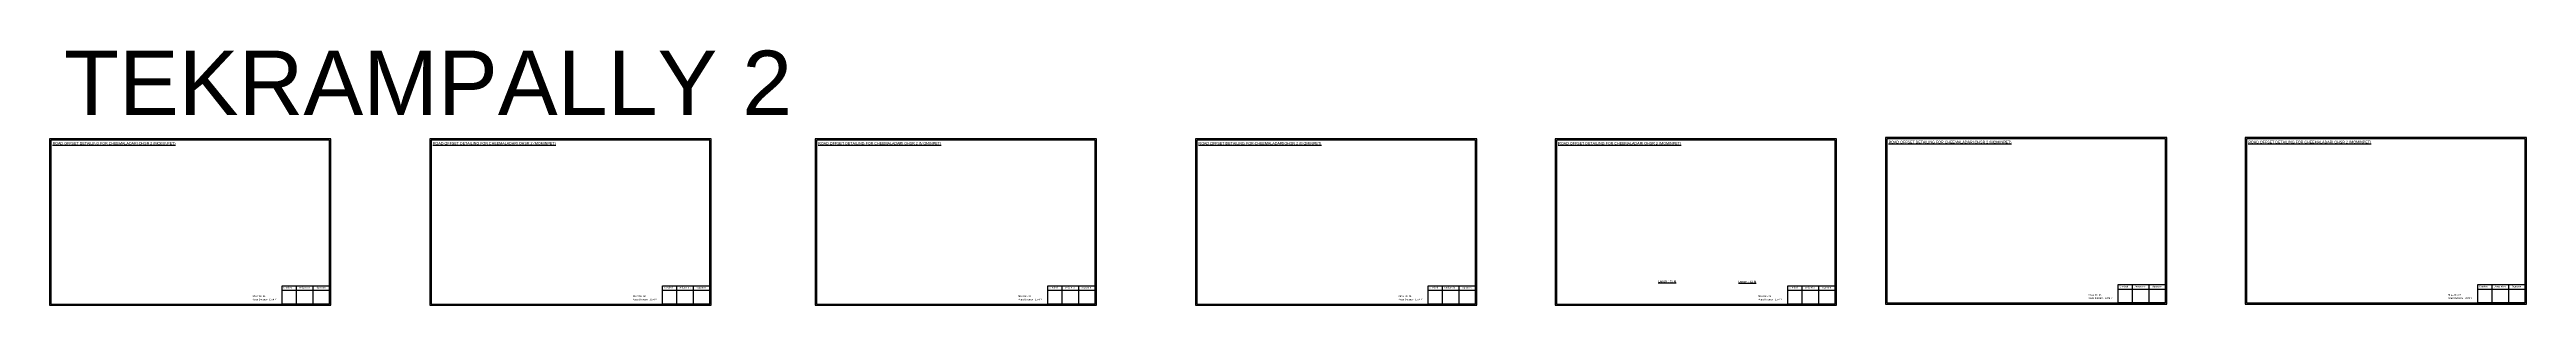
# Model space of a CAD drawing. Header units: inches. Extents: x -117 to 51867, y -12715 to 3423.
# Drawn here: x 20681 to 25406, y -1602 to -1116 of the extents above; entities that cross this region are included whole.
import ezdxf

# ---------------------------------------------------------------- set-up
doc = ezdxf.new("R2010")
doc.units = ezdxf.units.IN
doc.header["$MEASUREMENT"] = 0
doc.layers.add('PDF_Geometry', color=7, linetype='Continuous')
doc.layers.add('PDF_Text', color=5, linetype='Continuous')
doc.styles.add('PDF Arial', font='arial.ttf')
doc.styles.get("Standard").update_dxf_attribs({"font": 'arial.ttf'})

msp = doc.modelspace()

# ---------------------------------------------------------------- linework, layer by layer
at = {"layer": 'PDF_Geometry'}
for points in [[(20681.4, -1285.1), (20681.4, -1601.8), (21217.9, -1601.8), (21217.9, -1285.1)], [(20683.7, -1287.4), (20683.7, -1599.4), (21215.4, -1599.4), (21215.4, -1287.4)], [(21406.9, -1285.1), (21406.9, -1601.8), (21943.3, -1601.8), (21943.3, -1285.1)], [(21409.2, -1287.4), (21409.2, -1599.4), (21940.9, -1599.4), (21940.9, -1287.4)], [(22141.9, -1285.1), (22141.9, -1601.8), (22678.3, -1601.8), (22678.3, -1285.1)], [(22144.2, -1287.4), (22144.2, -1599.4), (22675.9, -1599.4), (22675.9, -1287.4)], [(22867.3, -1285.1), (22867.3, -1601.8), (23403.8, -1601.8), (23403.8, -1285.1)], [(22869.7, -1287.4), (22869.7, -1599.4), (23401.4, -1599.4), (23401.4, -1287.4)], [(23553.5, -1285.1), (23553.5, -1601.8), (24090, -1601.8), (24090, -1285.1)], [(23555.8, -1287.4), (23555.8, -1599.4), (24087.6, -1599.4), (24087.6, -1287.4)], [(24183.7, -1282.7), (24183.7, -1599.4), (24720.2, -1599.4), (24720.2, -1282.7)], [(24186, -1285), (24186, -1597), (24717.8, -1597), (24717.8, -1285)], [(24869.9, -1282.7), (24869.9, -1599.4), (25406.4, -1599.4), (25406.4, -1282.7)], [(24872.2, -1285), (24872.2, -1597), (25403.9, -1597), (25403.9, -1285)]]:
    msp.add_lwpolyline(points, close=True, dxfattribs=at)
at = {"layer": 'PDF_Geometry', "color": 242, "true_color": 0xcc1f26}
for points in [[(21215.4, -1599.5), (21125.1, -1599.5), (21125.1, -1564.9), (21215.4, -1564.9)], [(21940.9, -1599.5), (21850.6, -1599.5), (21850.6, -1564.9), (21940.9, -1564.9)], [(22675.9, -1599.5), (22585.6, -1599.5), (22585.6, -1564.9), (22675.9, -1564.9)], [(23401.4, -1599.5), (23311, -1599.5), (23311, -1564.9), (23401.4, -1564.9)], [(24087.6, -1599.5), (23997.2, -1599.5), (23997.2, -1564.9), (24087.6, -1564.9)], [(24717.8, -1597.1), (24627.4, -1597.1), (24627.4, -1562.5), (24717.8, -1562.5)], [(25403.9, -1597.1), (25313.6, -1597.1), (25313.6, -1562.5), (25403.9, -1562.5)]]:
    msp.add_lwpolyline(points, close=True, dxfattribs=at)
for points in [[(21125.1, -1573.3), (21215.4, -1573.3)], [(21152.1, -1564.9), (21152.1, -1599.5)], [(21183.8, -1564.9), (21183.8, -1599.5)], [(21850.6, -1573.3), (21940.9, -1573.3)], [(21877.6, -1564.9), (21877.6, -1599.5)], [(21909.3, -1564.9), (21909.3, -1599.5)], [(22585.6, -1573.3), (22675.9, -1573.3)], [(22612.6, -1564.9), (22612.6, -1599.5)], [(22644.3, -1564.9), (22644.3, -1599.5)], [(23311, -1573.3), (23401.4, -1573.3)], [(23338, -1564.9), (23338, -1599.5)], [(23369.8, -1564.9), (23369.8, -1599.5)], [(23997.2, -1573.3), (24087.6, -1573.3)], [(24024.2, -1564.9), (24024.2, -1599.5)], [(24055.9, -1564.9), (24055.9, -1599.5)], [(24627.4, -1570.8), (24717.8, -1570.8)], [(24654.4, -1562.5), (24654.4, -1597.1)], [(24686.1, -1562.5), (24686.1, -1597.1)], [(25313.6, -1570.8), (25403.9, -1570.8)], [(25340.6, -1562.5), (25340.6, -1597.1)], [(25372.3, -1562.5), (25372.3, -1597.1)]]:
    msp.add_lwpolyline(points, dxfattribs=at)

# ---------------------------------------------------------------- texts
for s, height, p in [('TEKRAMPALLY 2', 122.535, (20709.2, -1239.9)), ('Sheet No. 01', 3, (21068.6, -1586)), ('Route Distance : 1574 M', 3, (21068.4, -1592.1)), ('Route Distance : 1574 M', 3, (21793.9, -1592.1)), ('Sheet No. 02', 3, (21794.1, -1586)), ('Route Distance : 1574 M', 3, (22528.9, -1592.1)), ('Sheet No. 03', 3, (22529.1, -1586)), ('Sheet No. 04', 3, (23254.5, -1586)), ('Route Distance : 1574 M', 3, (23254.4, -1592.1)), ('Sheet No. 05', 3, (23940.7, -1586)), ('Route Distance : 1574 M', 3, (23940.5, -1592.1)), ('Sheet No. 06', 3, (24570.9, -1583.6)), ('Route Distance : 1574 M', 3, (24570.7, -1589.7)), ('Sheet No. 07', 3, (25257.1, -1583.6)), ('Route Distance : 1574 M', 3, (25256.9, -1589.7))]:
    msp.add_text(s, height=height).set_placement(p)
at = {"color": 242, "true_color": 0xcd2027}
for s, height, p in [('%%UROAD OFFSET DETAILING FOR CHEEMALADARI OHSR 2 (MOMINPET)', 5, (20687.2, -1296.2)), ('%%UROAD OFFSET DETAILING FOR CHEEMALADARI OHSR 2 (MOMINPET)', 5, (21412.6, -1296.2)), ('%%UROAD OFFSET DETAILING FOR CHEEMALADARI OHSR 2 (MOMINPET)', 5, (22147.6, -1296.2)), ('%%UROAD OFFSET DETAILING FOR CHEEMALADARI OHSR 2 (MOMINPET)', 5, (22873.1, -1296.2)), ('%%UROAD OFFSET DETAILING FOR CHEEMALADARI OHSR 2 (MOMINPET)', 5, (23559.3, -1296.2)), ('%%UROAD OFFSET DETAILING FOR CHEEMALADARI OHSR 2 (MOMINPET)', 5, (24189.5, -1293.8)), ('%%UROAD OFFSET DETAILING FOR CHEEMALADARI OHSR 2 (MOMINPET)', 5, (24875.7, -1293.8)), ('%%ULength : 79 M', 4, (23750.3, -1558.2)), ('%%ULength : 52 M', 4, (23903, -1558.8))]:
    msp.add_text(s, height=height, dxfattribs=at).set_placement(p)
at = {"layer": 'PDF_Text', "color": 7, "attachment_point": 7, "style": 'PDF Arial'}
for s, insert, char_height in [('Checked', (21127.7, -1569.8), 3), ('Designation', (21156.1, -1570.6), 3.001), ('Signature', (21189.8, -1570.6), 3), ('Checked', (21853.2, -1569.8), 3), ('Designation', (21881.6, -1570.6), 3.001), ('Signature', (21915.2, -1570.6), 3), ('Checked', (22588.2, -1569.8), 3), ('Designation', (22616.6, -1570.6), 3.001), ('Signature', (22650.2, -1570.6), 3), ('Checked', (23313.7, -1569.8), 3), ('Designation', (23342, -1570.6), 3.001), ('Signature', (23375.7, -1570.6), 3), ('Checked', (23999.8, -1569.8), 3), ('Designation', (24028.2, -1570.6), 3.001), ('Signature', (24061.9, -1570.6), 3), ('Checked', (24630, -1567.4), 3), ('Designation', (24658.4, -1568.2), 3.001), ('Signature', (24692.1, -1568.2), 3), ('Checked', (25316.2, -1567.4), 3), ('Designation', (25344.6, -1568.2), 3.001), ('Signature', (25378.3, -1568.2), 3)]:
    msp.add_mtext(s, dxfattribs=dict(at, insert=insert, char_height=char_height))

doc.saveas('drawing.dxf')
